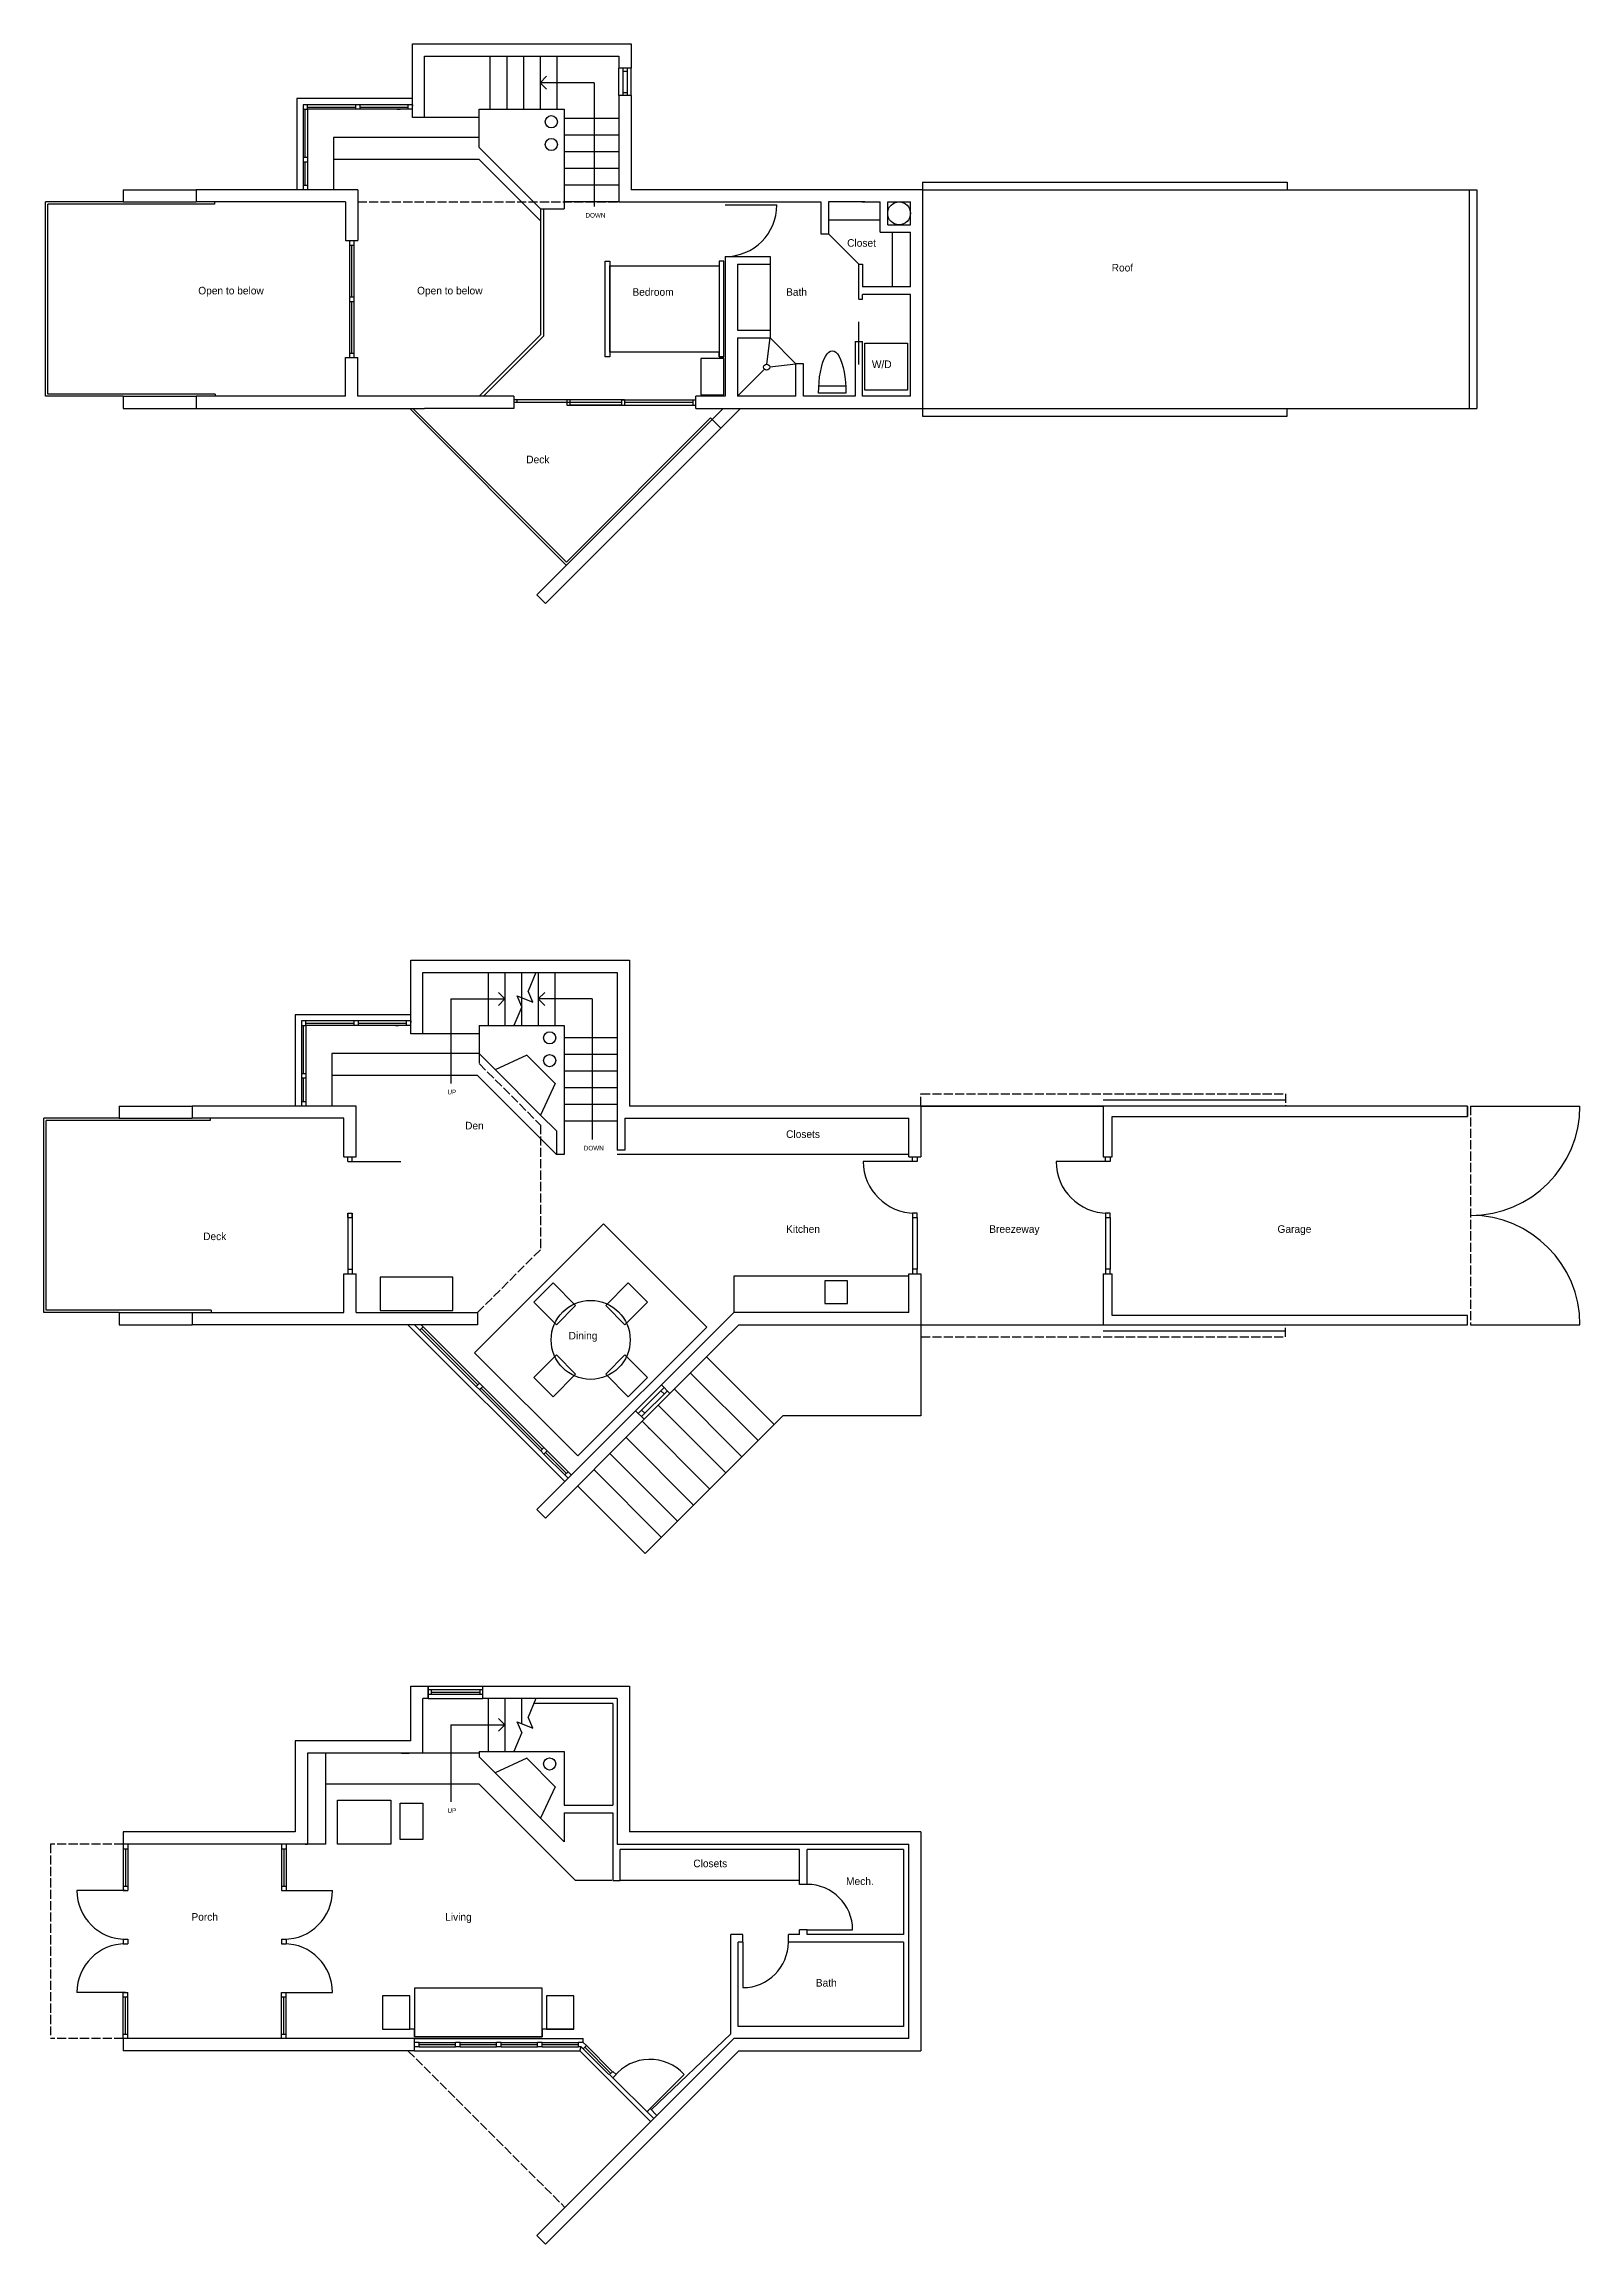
# Model space of a CAD drawing. Header units: inches. Extents: x -16484 to -805, y 141 to 7454.
# Drawn here: x -5318 to -4306, y 1100 to 2548 of the extents above; entities that cross this region are included whole.
import ezdxf

# ---------------------------------------------------------------- set-up
doc = ezdxf.new("R2010")
doc.units = ezdxf.units.IN
doc.header["$LTSCALE"] = 0.5
doc.header["$MEASUREMENT"] = 0
doc.linetypes.add('ACAD_ISO02W100', pattern=[15, 12, -3])
doc.layers.get('0').update_dxf_attribs({"color": 253})
for name, color, linetype in [('A-doors', 254, 'Continuous'), ('A-Elev-North', 7, 'Continuous'), ('A-Elev-South', 7, 'Continuous'), ('A-fixtures', 140, 'Continuous'), ('A-furniture', 33, 'Continuous'), ('A-glazing', 252, 'Continuous'), ('A-millwork', 252, 'Continuous'), ('A-roof', 253, 'Continuous'), ('A-soffit', 251, 'ACAD_ISO02W100'), ('A-stairs', 252, 'Continuous'), ('A-text', 254, 'Continuous'), ('A-walls', 7, 'Continuous')]:
    doc.layers.add(name, color=color, linetype=linetype)

msp = doc.modelspace()

# ---------------------------------------------------------------- texts
at = {"layer": 'A-soffit', "color": 7}
for s, p in [('Closet', (-4788.7, 2415)), ('Open to below', (-5216, 2383.6, -4869.3)), ('Open to below', (-5071.9, 2383.6)), ('Bedroom', (-4930.1, 2382.7)), ('Bath', (-4828.9, 2382.7)), ('W/D', (-4772.4, 2335.1)), ('Den', (-5040.3, 1833.8)), ('Closets', (-4828.9, 1828.2)), ('Kitchen', (-4828.9, 1765.7)), ('Breezeway', (-4695.1, 1765.7)), ('Garage', (-4505.3, 1765.7)), ('Deck', (-5212.8, 1760.9)), ('Dining', (-4972.1, 1695.5)), ('Closets', (-4890, 1348)), ('Mech.', (-4789.4, 1336.3)), ('Porch', (-5220.5, 1312.8)), ('Living', (-5053.4, 1312.8)), ('Bath', (-4809.3, 1269.4))]:
    msp.add_text(s, height=5, dxfattribs=at).set_placement(p)
at = {"layer": 'A-soffit'}
for s, p in [('Roof', (-4614.5, 2398.7)), ('Deck', (-5000, 2272.4))]:
    msp.add_text(s, height=5, dxfattribs=at).set_placement(p)
at = {"layer": 'A-text'}
for s, p in [('DOWN', (-4961, 2434.2)), ('UP', (-5051.9, 1856.9)), ('DOWN', (-4962.1, 1820)), ('UP', (-5051.9, 1383.8))]:
    msp.add_text(s, height=3, dxfattribs=at).set_placement(p)

# ---------------------------------------------------------------- linework, layer by layer
for p, q in [((-4740.1, 1849.2), (-4620.1, 1849.2)), ((-4620.1, 1849.2), (-4740.1, 1849.2)), ((-4740.1, 1705.2), (-4620.1, 1705.2))]:
    msp.add_line(p, q)
at = {"layer": 'A-doors'}
for p, q in [((-5119, 2419), (-5111, 2419)), ((-5116.5, 2419), (-5116.5, 2342)), ((-5116.5, 2416), (-5113.5, 2416)), ((-5113.5, 2419), (-5113.5, 2342)), ((-5116.5, 2382), (-5113.5, 2382)), ((-5116.5, 2379), (-5113.5, 2379)), ((-5116.5, 2345), (-5113.5, 2345)), ((-4620.1, 1853.2), (-4500.1, 1853.2)), ((-4378.1, 1849.2), (-4306.1, 1849.2)), ((-5120.1, 1815.7), (-5112.6, 1815.7)), ((-5117.6, 1812.7), (-5114.6, 1812.7)), ((-4744.1, 1812.7), (-4778.1, 1812.7)), ((-4745.6, 1815.7), (-4742.6, 1815.7)), ((-4745.6, 1812.7), (-4745.6, 1815.7)), ((-4742.6, 1812.7), (-4745.6, 1812.7)), ((-4742.6, 1815.7), (-4742.6, 1812.7)), ((-4617.1, 1812.7), (-4651.1, 1812.7)), ((-4618.6, 1815.7), (-4615.6, 1815.7)), ((-4618.6, 1812.7), (-4618.6, 1815.7)), ((-4615.6, 1812.7), (-4618.6, 1812.7)), ((-4615.6, 1815.7), (-4615.6, 1812.7)), ((-5117.6, 1778.7), (-5117.6, 1775.7)), ((-5117.6, 1778.7), (-5114.6, 1778.7)), ((-5117.6, 1775.7), (-5117.6, 1778.7)), ((-5117.6, 1778.7), (-5114.6, 1778.7)), ((-5117.6, 1775.7), (-5114.6, 1775.7)), ((-5117.6, 1775.7), (-5114.6, 1775.7)), ((-5114.6, 1778.7), (-5114.6, 1775.7)), ((-5114.6, 1775.7), (-5114.6, 1778.7)), ((-4742.6, 1778.7), (-4745.6, 1778.7)), ((-4745.6, 1778.7), (-4745.6, 1775.7)), ((-4745.6, 1775.7), (-4742.6, 1775.7)), ((-4742.6, 1775.7), (-4742.6, 1778.7)), ((-4615.6, 1778.7), (-4618.6, 1778.7)), ((-4618.6, 1778.7), (-4618.6, 1775.7)), ((-4618.6, 1775.7), (-4615.6, 1775.7)), ((-4615.6, 1775.7), (-4615.6, 1778.7)), ((-5120.1, 1738.7), (-5112.6, 1738.7)), ((-5117.6, 1741.7), (-5114.6, 1741.7)), ((-4742.6, 1741.7), (-4745.6, 1741.7)), ((-4745.6, 1741.7), (-4745.6, 1738.7)), ((-4745.6, 1738.7), (-4742.6, 1738.7)), ((-4742.6, 1738.7), (-4742.6, 1741.7)), ((-4615.6, 1741.7), (-4618.6, 1741.7)), ((-4618.6, 1741.7), (-4618.6, 1738.7)), ((-4618.6, 1738.7), (-4615.6, 1738.7)), ((-4615.6, 1738.7), (-4615.6, 1741.7)), ((-4620.1, 1701.2), (-4500.1, 1701.2)), ((-4378.1, 1705.2), (-4306.1, 1705.2)), ((-5265.4, 1363.2, -4869.3), (-5265.4, 1360.2, -4869.3)), ((-5262.4, 1363.2, -4869.3), (-5262.4, 1360.2, -4869.3)), ((-5161.1, 1363.2), (-5161.1, 1360.2)), ((-5158.1, 1363.2), (-5158.1, 1360.2)), ((-5265.4, 1360.2, -4869.3), (-5262.4, 1360.2, -4869.3)), ((-5161.1, 1360.2), (-5158.1, 1360.2)), ((-5265.4, 1335.6, -4869.3), (-5262.4, 1335.6, -4869.3)), ((-5265.4, 1335.6, -4869.3), (-5265.4, 1332.6, -4869.3)), ((-5262.4, 1335.6, -4869.3), (-5262.4, 1332.6, -4869.3)), ((-5161.1, 1335.6), (-5161.1, 1332.6)), ((-5161.1, 1335.6), (-5158.1, 1335.6)), ((-5158.1, 1335.6), (-5158.1, 1332.6)), ((-5263.9, 1332.6, -4869.3), (-5295.9, 1332.6, -4869.3)), ((-5265.4, 1332.6, -4869.3), (-5262.4, 1332.6, -4869.3)), ((-5161.1, 1332.6), (-5158.1, 1332.6)), ((-5159.6, 1332.6), (-5127.6, 1332.6)), ((-4815.1, 1306.7), (-4785.1, 1306.7)), ((-5265.4, 1300.6, -4869.3), (-5265.4, 1297.6, -4869.3)), ((-5265.4, 1300.6, -4869.3), (-5262.4, 1300.6, -4869.3)), ((-5265.4, 1297.6, -4869.3), (-5262.4, 1297.6, -4869.3)), ((-5262.4, 1300.6, -4869.3), (-5262.4, 1297.6, -4869.3)), ((-5161.1, 1300.6), (-5158.1, 1300.6)), ((-5161.1, 1300.6), (-5161.1, 1297.6)), ((-5161.1, 1297.6), (-5158.1, 1297.6)), ((-5158.1, 1300.6), (-5158.1, 1297.6)), ((-4857.4, 1298.7), (-4857.4, 1268.7)), ((-5263.9, 1265.6, -4869.3), (-5295.9, 1265.6, -4869.3)), ((-5265.4, 1262.6, -4869.3), (-5265.4, 1265.6, -4869.3)), ((-5265.4, 1265.6, -4869.3), (-5262.4, 1265.6, -4869.3)), ((-5265.4, 1262.6, -4869.3), (-5262.4, 1262.6, -4869.3)), ((-5262.4, 1262.6, -4869.3), (-5262.4, 1265.6, -4869.3)), ((-5161.1, 1265.6), (-5158.1, 1265.6)), ((-5161.1, 1262.6), (-5161.1, 1265.6)), ((-5161.1, 1262.6), (-5158.1, 1262.6)), ((-5159.6, 1265.6), (-5127.6, 1265.6)), ((-5158.1, 1262.6), (-5158.1, 1265.6)), ((-5265.4, 1235.2, -4869.3), (-5265.4, 1238, -4869.3)), ((-5265.4, 1238, -4869.3), (-5262.4, 1238, -4869.3)), ((-5262.4, 1235.2, -4869.3), (-5262.4, 1238, -4869.3)), ((-5161.1, 1238), (-5158.1, 1238)), ((-5161.1, 1235.2), (-5161.1, 1238)), ((-5158.1, 1235.2), (-5158.1, 1238)), ((-4920, 1187.5), (-4896, 1211.5))]:
    msp.add_line(p, q, dxfattribs=at)
at = {"layer": 'A-doors', "color": 252}
for p, q in [((-4618.6, 1775.7), (-4618.6, 1741.7)), ((-4615.6, 1775.7), (-4615.6, 1741.7))]:
    msp.add_line(p, q, dxfattribs=at)
at = {"layer": 'A-doors'}
for centre, radius, start, end in [((-4869, 2442.5), 34, 270, 0), ((-4378.1, 1849.2), 72, 270, 0), ((-4744.1, 1812.7), 34, 180, 270), ((-4617.1, 1812.7), 34, 180, 270), ((-4378.1, 1705.2), 72, 0, 90), ((-4815.1, 1306.7), 30, 0, 90), ((-5263.9, 1332.6, -4869.3), 32, 180, 270), ((-5159.6, 1332.6), 32, 270, 0), ((-5263.9, 1265.6, -4869.3), 32, 90, 180), ((-5159.6, 1265.6), 32, 0, 90), ((-4857.4, 1298.7), 30, 270, 0), ((-4918.5, 1191.1), 30.4, 42.2483, 140.4556)]:
    msp.add_arc(centre, radius, start, end, dxfattribs=at)
at = {"layer": 'A-Elev-North', "color": 253}
for p, q in [((-5151, 2512.5), (-5151, 2452.5)), ((-5075, 2512.5), (-5151, 2512.5)), ((-5031, 2500), (-5067, 2500)), ((-5127, 2487), (-5127, 2452.5)), ((-5031, 2487), (-5127, 2487)), ((-5127, 2487), (-5127, 2452.5)), ((-5152.1, 1909.2), (-5152.1, 1849.2)), ((-5076.1, 1909.2), (-5152.1, 1909.2)), ((-5128.1, 1883.7), (-5128.1, 1849.2)), ((-5031, 1883.7), (-5128.1, 1883.7)), ((-5031, 1896.7), (-5068.1, 1896.7)), ((-5031, 1423.2), (-5068.1, 1423.2))]:
    msp.add_line(p, q, dxfattribs=at)
at = {"layer": 'A-Elev-North', "color": 252}
for p, q in [((-5112.5, 2508.5), (-5112.5, 2505.5)), ((-5109.5, 2508.5), (-5109.5, 2505.5)), ((-5113.6, 1905.2), (-5113.6, 1902.2)), ((-5110.6, 1905.2), (-5110.6, 1902.2))]:
    msp.add_line(p, q, dxfattribs=at)
at = {"layer": 'A-Elev-North'}
for p, q in [((-5075, 2508.5), (-5075, 2507.5)), ((-5076.1, 1905.2), (-5076.1, 1904.2)), ((-4943.1, 1455.7), (-4943.1, 1388.8)), ((-4943.1, 1383.8), (-4943.1, 1339.2))]:
    msp.add_line(p, q, dxfattribs=at)
at = {"layer": 'A-Elev-North', "color": 254}
for p, q in [((-5073.6, 1705.2), (-5070, 1701.7)), ((-5067.9, 1703.8), (-5069.3, 1705.2)), ((-5028.7, 1664.6), (-5030.8, 1666.7)), ((-5032.9, 1664.6), (-5030.8, 1662.5)), ((-5030.8, 1662.5), (-5029.8, 1663.5))]:
    msp.add_line(p, q, dxfattribs=at)
at = {"layer": 'A-Elev-North', "color": 7}
for p, q in [((-4988.4, 1624.3), (-4986.3, 1622.2)), ((-4990.5, 1622.2), (-4988.4, 1620)), ((-4972.5, 1608.4), (-4970.4, 1606.3)), ((-4974.6, 1606.3), (-4972.5, 1604.1))]:
    msp.add_line(p, q, dxfattribs=at)
at = {"layer": 'A-Elev-South', "color": 253}
for p, q in [((-5265.4, 2452.5, -4869.3), (-5217.4, 2452.5, -4869.3)), ((-5265.4, 2444.5, -4869.3), (-5217.4, 2444.5, -4869.3)), ((-5265.4, 2316.5, -4869.3), (-5217.4, 2316.5, -4869.3)), ((-5265.4, 2308.5, -4869.3), (-5217.4, 2308.5, -4869.3)), ((-4937.3, 2310.7), (-4971.3, 2310.7)), ((-5268.1, 1849.2), (-5220.1, 1849.2)), ((-5268.1, 1841.2), (-5220.1, 1841.2)), ((-5268.1, 1713.2), (-5220.1, 1713.2)), ((-5220.1, 1713.2), (-5120.1, 1713.2)), ((-5112.1, 1713.2), (-5032.1, 1713.2)), ((-5268.1, 1705.2), (-5220.1, 1705.2)), ((-4740.1, 1705.2), (-4740.1, 1645.2)), ((-4881.3, 1684), (-4836.7, 1639.5)), ((-4891.9, 1673.4), (-4847.4, 1628.9)), ((-4913.1, 1652.2), (-4868.6, 1607.6)), ((-4902.5, 1662.8), (-4858, 1618.3)), ((-4923.7, 1641.6), (-4879.2, 1597)), ((-4831, 1645.2), (-4921.6, 1554.6)), ((-4740.1, 1645.2), (-4831, 1645.2)), ((-4934.3, 1631), (-4889.8, 1586.4)), ((-4955.5, 1609.8), (-4911, 1565.2)), ((-4944.9, 1620.4), (-4900.4, 1575.8)), ((-4966.2, 1599.2), (-4921.6, 1554.6))]:
    msp.add_line(p, q, dxfattribs=at)
at = {"layer": 'A-Elev-South', "color": 7}
for p, q in [((-5217.4, 2308.5, -4869.3), (-5067, 2308.5)), ((-4987.4, 1577.9), (-4922.3, 1643)), ((-4993, 1583.6), (-4987.4, 1577.9))]:
    msp.add_line(p, q, dxfattribs=at)
at = {"layer": 'A-Elev-South', "color": 250}
msp.add_line((-4937.3, 2314.2), (-4971.3, 2314.2), dxfattribs=at)
at = {"layer": 'A-Elev-South', "color": 251}
for p in [(-4937.3, 2314.2), (-4935.3, 2314.2)]:
    msp.add_line(p, (-4888.3, 2314.2), dxfattribs=at)
at = {"layer": 'A-fixtures'}
for p, q in [((-4841.5, 2337.7), (-4839.5, 2355)), ((-4861, 2316.5), (-4843.1, 2334.3)), ((-4839.7, 2336), (-4822.5, 2338)), ((-4789.5, 2318.5), (-4807.5, 2318.5)), ((-4807.3, 2323.5), (-4789.6, 2323.5))]:
    msp.add_line(p, q, dxfattribs=at)
msp.add_lwpolyline([(-4777, 2351.5), (-4749, 2351.5), (-4749, 2320.5), (-4777, 2320.5), (-4777, 2351.5)], dxfattribs=at)
for centre, radius in [((-4754.5, 2437), 7.5), ((-4841.7, 2335.7), 2)]:
    msp.add_circle(centre, radius, dxfattribs=at)
at = {"layer": 'A-fixtures', "extrusion": (0, 0, -1)}
msp.add_ellipse((-4798.5, 2318.5), major_axis=(0, -28), ratio=0.321429, start_param=1.570796, end_param=4.712389, dxfattribs=at)
at = {"layer": 'A-furniture'}
for points in [[(-4870, 2342.5), (-4870, 2405.5), (-4873, 2405.5), (-4873, 2342.5), (-4870, 2342.5), (-4873, 2342.5), (-4873, 2345.5), (-4945, 2345.5), (-4945, 2342.5), (-4945, 2342.5), (-4948, 2342.5), (-4948, 2405.5), (-4945, 2405.5), (-4945, 2402.5), (-4945, 2345.5), (-4945, 2402.5), (-4873, 2402.5)], [(-4885, 2341.5), (-4885, 2317.5), (-4870, 2317.5), (-4870, 2341.5), (-4885, 2341.5)], [(-5096.3, 1736.5), (-5096.3, 1714.5), (-5048.3, 1714.5), (-5048.3, 1736.5), (-5096.3, 1736.5)], [(-4967.5, 1717.8), (-4982.3, 1732.7), (-4995.1, 1720), (-4980.2, 1705.1), (-4967.5, 1717.8)], [(-4935, 1705.1), (-4920.1, 1720), (-4932.8, 1732.7), (-4947.7, 1717.8), (-4935, 1705.1)], [(-4967.5, 1672.6), (-4982.3, 1657.7), (-4995.1, 1670.5), (-4980.2, 1685.3), (-4967.5, 1672.6)], [(-4935, 1685.3), (-4920.1, 1670.5), (-4932.8, 1657.7), (-4947.7, 1672.6), (-4935, 1685.3)], [(-5083.1, 1390.2), (-5068.1, 1390.2), (-5068.1, 1366.2), (-5083.1, 1366.2), (-5083.1, 1390.2)], [(-4968.6, 1241.3), (-4968.6, 1263.3), (-4986.6, 1263.3), (-4986.6, 1241.3), (-4968.6, 1241.3), (-4986.6, 1241.3), (-4989.6, 1241.3), (-4989.6, 1236.3), (-4989.6, 1268.3), (-5073.6, 1268.3), (-5073.6, 1236.3), (-4989.6, 1236.3), (-5073.6, 1236.3), (-5073.6, 1241.3), (-5076.6, 1241.3), (-5076.6, 1263.3), (-5094.6, 1263.3), (-5094.6, 1241.3), (-5076.6, 1241.3)]]:
    msp.add_lwpolyline(points, dxfattribs=at)
for points in [[(-5034, 1686.7), (-4966.1, 1618.8), (-4881.2, 1703.7), (-4949.1, 1771.6)], [(-5124.3, 1392.2), (-5089.3, 1392.2), (-5089.3, 1363.2), (-5124.3, 1363.2)]]:
    msp.add_lwpolyline(points, close=True, dxfattribs=at)
msp.add_circle((-4957.6, 1695.2), 26, dxfattribs=at)
at = {"layer": 'A-glazing'}
for p, q in [((-4936.5, 2532.5), (-4936.5, 2514.5)), ((-4936.5, 2530.5), (-4933.5, 2530.5)), ((-4933.5, 2532.5), (-4933.5, 2514.5)), ((-5147, 2508.5), (-5147, 2505.5)), ((-5075, 2508.5), (-5147, 2508.5)), ((-5144, 2505.5), (-5144, 2508.5)), ((-5144, 2507), (-5112.5, 2507)), ((-5109.5, 2507), (-5078, 2507)), ((-5083, 2508.5), (-5085, 2508.5)), ((-5078, 2508.5), (-5078, 2505.5)), ((-4936.5, 2516.5), (-4933.5, 2516.5)), ((-5147, 2505.5), (-5144, 2505.5)), ((-5147, 2505.5), (-5147, 2452.5)), ((-5145.5, 2474), (-5145.5, 2505.5)), ((-5075, 2505.5), (-5144, 2505.5)), ((-5144, 2505.5), (-5144, 2452.5)), ((-5085, 2505.5), (-5083, 2505.5)), ((-5147, 2474), (-5144, 2474)), ((-5147, 2471), (-5144, 2471)), ((-5145.5, 2455.5), (-5145.5, 2471)), ((-5147, 2455.5), (-5144, 2455.5)), ((-5265.4, 2444.5, -4869.3), (-5315, 2444.5)), ((-4973.5, 2205.2), (-5076.7, 2308.4)), ((-5008.3, 2314.2), (-5008.3, 2312.5)), ((-5006.3, 2314.2), (-5006.3, 2312.5)), ((-4973.3, 2314.2), (-4973.3, 2310.7)), ((-4973.3, 2310.7), (-4888.3, 2310.7)), ((-4971.3, 2314.2), (-4971.3, 2310.7)), ((-4937.3, 2314.2), (-4937.3, 2310.7)), ((-4937.3, 2310.7), (-4888.3, 2310.7)), ((-4935.3, 2314.2), (-4935.3, 2310.7)), ((-4890.3, 2314.2), (-4890.3, 2310.7)), ((-5076.1, 1905.2), (-5148.1, 1905.2)), ((-5148.1, 1905.2), (-5148.1, 1902.2)), ((-5148.1, 1902.2), (-5148.1, 1849.2)), ((-5148.1, 1902.2), (-5145.1, 1902.2)), ((-5146.6, 1870.7), (-5146.6, 1902.2)), ((-5145.1, 1902.2), (-5145.1, 1905.2)), ((-5145.1, 1903.7), (-5113.6, 1903.7)), ((-5145.1, 1902.2), (-5145.1, 1849.2)), ((-5076.1, 1902.2), (-5145.1, 1902.2)), ((-5110.6, 1903.7), (-5079.1, 1903.7)), ((-5084.1, 1905.2), (-5086.1, 1905.2)), ((-5086.1, 1902.2), (-5084.1, 1902.2)), ((-5079.1, 1905.2), (-5079.1, 1902.2)), ((-5148.1, 1870.7), (-5145.1, 1870.7)), ((-5148.1, 1867.7), (-5145.1, 1867.7)), ((-5146.6, 1852.2), (-5146.6, 1867.7)), ((-5268.1, 1841.2), (-5316.1, 1841.2)), ((-5148.1, 1852.2), (-5145.1, 1852.2)), ((-4974.7, 1602), (-5077.9, 1705.2)), ((-5032.9, 1664.6), (-5070, 1701.7)), ((-5031.9, 1665.7), (-5069, 1702.7)), ((-5030.8, 1666.7), (-5067.9, 1703.8)), ((-4990.5, 1622.2), (-5030.8, 1662.5)), ((-4989.5, 1623.2), (-5029.8, 1663.5)), ((-4988.4, 1624.3), (-5028.7, 1664.6)), ((-4926.2, 1646.9), (-4909.2, 1663.8)), ((-4909.2, 1659.6), (-4911.4, 1661.7)), ((-4922, 1646.9), (-4924.1, 1649)), ((-4918.8, 1636.6), (-4920.9, 1638.8)), ((-4974.6, 1606.3), (-4988.4, 1620)), ((-4973.5, 1607.3), (-4987.3, 1621.1)), ((-4972.5, 1608.4), (-4986.3, 1622.2)), ((-5028.6, 1464.7), (-5064.6, 1464.7)), ((-5062.6, 1464.7), (-5062.6, 1461.7)), ((-5062.6, 1463.2), (-5030.6, 1463.2)), ((-5030.6, 1464.7), (-5030.6, 1461.7)), ((-5028.6, 1461.7), (-5064.6, 1461.7)), ((-5265.4, 1360.2, -4869.3), (-5265.4, 1335.6, -4869.3)), ((-5262.4, 1360.2, -4869.3), (-5262.4, 1335.6, -4869.3)), ((-5161.1, 1360.2), (-5161.1, 1335.6)), ((-5158.1, 1360.2), (-5158.1, 1335.6)), ((-5265.4, 1238, -4869.3), (-5265.4, 1262.6, -4869.3)), ((-5262.4, 1238, -4869.3), (-5262.4, 1262.6, -4869.3)), ((-5161.1, 1238), (-5161.1, 1262.6)), ((-5158.1, 1238), (-5158.1, 1262.6)), ((-5070.6, 1232.7), (-5046.6, 1232.7)), ((-5043.6, 1232.7), (-5019.6, 1232.7)), ((-5016.6, 1232.7), (-4992.6, 1232.7)), ((-4989.6, 1232.7), (-4965.6, 1232.7)), ((-5070.6, 1229.7), (-5046.6, 1229.7)), ((-5043.6, 1231.2), (-5043.6, 1231.2)), ((-5043.6, 1229.7), (-5019.6, 1229.7)), ((-5016.6, 1229.7), (-4992.6, 1229.7)), ((-4989.6, 1229.7), (-4965.6, 1229.7)), ((-4962.6, 1228.5), (-4945.6, 1211.5)), ((-4960.4, 1230.6), (-4943.5, 1213.6))]:
    msp.add_line(p, q, dxfattribs=at)
at = {"layer": 'A-glazing', "color": 252}
for p, q in [((-5117.6, 1775.7), (-5117.6, 1741.7)), ((-5114.6, 1775.7), (-5114.6, 1741.7)), ((-4745.6, 1775.7), (-4745.6, 1741.7)), ((-4742.6, 1775.7), (-4742.6, 1741.7))]:
    msp.add_line(p, q, dxfattribs=at)
at = {"layer": 'A-glazing', "color": 254}
for p, q in [((-5070, 1701.7), (-5067.9, 1703.8)), ((-5032.9, 1664.6), (-5030.8, 1666.7)), ((-5030.8, 1662.5), (-5028.7, 1664.6)), ((-4990.5, 1622.2), (-4988.4, 1624.3)), ((-4988.4, 1620), (-4986.3, 1622.2)), ((-4974.6, 1606.3), (-4972.5, 1608.4)), ((-5070.6, 1232.7), (-5073.6, 1232.7)), ((-5070.6, 1229.7), (-5070.6, 1232.7)), ((-5046.6, 1229.7), (-5046.6, 1232.7)), ((-5043.6, 1232.7), (-5046.6, 1232.7)), ((-5043.6, 1229.7), (-5043.6, 1232.7)), ((-5019.6, 1229.7), (-5019.6, 1232.7)), ((-5016.6, 1232.7), (-5019.6, 1232.7)), ((-5016.6, 1229.7), (-5016.6, 1232.7)), ((-4992.6, 1229.7), (-4992.6, 1232.7)), ((-4989.6, 1232.7), (-4992.6, 1232.7)), ((-4989.6, 1229.7), (-4989.6, 1232.7)), ((-4962.6, 1232.7), (-4965.6, 1232.7)), ((-4965.6, 1229.7), (-4965.6, 1232.7)), ((-4960.4, 1230.6), (-4962.6, 1232.7)), ((-5070.6, 1229.7), (-5073.6, 1229.7)), ((-5043.6, 1229.7), (-5046.6, 1229.7)), ((-5016.6, 1229.7), (-5019.6, 1229.7)), ((-4989.6, 1229.7), (-4992.6, 1229.7)), ((-4963.8, 1229.7), (-4965.6, 1229.7)), ((-4962.6, 1228.5), (-4963.8, 1229.7)), ((-4962.6, 1228.5), (-4960.4, 1230.6)), ((-4945.1, 1211.5), (-4943, 1213.6)), ((-4945.1, 1211.5), (-4943, 1209.4)), ((-4943, 1213.6), (-4940.9, 1211.5)), ((-4943, 1209.4), (-4940.9, 1211.5)), ((-4920.5, 1186.9), (-4918.4, 1189.1))]:
    msp.add_line(p, q, dxfattribs=at)
at = {"layer": 'A-glazing', "color": 253}
for p, q in [((-4928, 1648.6), (-4911, 1665.6)), ((-4924.1, 1644.7), (-4907.1, 1661.7)), ((-4922.3, 1643), (-4905.4, 1660)), ((-5070.6, 1231.2), (-5046.6, 1231.2)), ((-5043.6, 1231.2), (-5019.6, 1231.2)), ((-5016.6, 1231.2), (-4992.6, 1231.2)), ((-4989.6, 1231.2), (-4965.6, 1231.2)), ((-4961.5, 1229.5), (-4944.5, 1212.5))]:
    msp.add_line(p, q, dxfattribs=at)
at = {"layer": 'A-millwork'}
for p, q in [((-5316.5, 2316.5), (-5316.5, 2444.5)), ((-5265.4, 2444.5, -4869.3), (-5316.5, 2444.5)), ((-5205.4, 2443, -4869.3), (-5315, 2443)), ((-5315, 2318), (-5315, 2443)), ((-5205.4, 2444.5, -4869.3), (-5205.4, 2443, -4869.3)), ((-4869, 2442.5), (-4835, 2442.5)), ((-4839.5, 2403.5), (-4839.5, 2360)), ((-5204.9, 2318, -4869.3), (-5315, 2318)), ((-5204.9, 2318, -4869.3), (-5204.9, 2316.5, -4869.3)), ((-5265.4, 2316.5, -4869.3), (-5316.5, 2316.5)), ((-4973.5, 2207.4), (-5074.6, 2308.5)), ((-4971.3, 2314.2), (-5008.3, 2314.2)), ((-4937.3, 2312.5), (-5008.3, 2312.5)), ((-4971.3, 2314.2), (-4972.3, 2314.2)), ((-4937.3, 2312.5), (-4972.3, 2312.5)), ((-4935.3, 2314.2), (-4937.3, 2314.2)), ((-4890.3, 2312.5), (-4935.3, 2312.5)), ((-4890.3, 2312.5), (-4935.3, 2312.5)), ((-4878.6, 2302.3), (-4973.5, 2207.4)), ((-5317.6, 1713.2), (-5317.6, 1841.2)), ((-5268.1, 1841.2), (-5317.6, 1841.2)), ((-5316.1, 1714.7), (-5316.1, 1839.7)), ((-5208.1, 1839.7), (-5316.1, 1839.7)), ((-5208.1, 1841.2), (-5208.1, 1839.7)), ((-4748.1, 1817.2), (-4940.1, 1817.2)), ((-4863.4, 1737.2), (-4863.4, 1713.2)), ((-4748.1, 1737.2), (-4863.4, 1737.2)), ((-4803.4, 1734.2), (-4803.4, 1719.2)), ((-4788.4, 1734.2), (-4803.4, 1734.2)), ((-4788.4, 1719.2), (-4788.4, 1734.2)), ((-5268.1, 1713.2), (-5317.6, 1713.2)), ((-5207.6, 1714.7), (-5316.1, 1714.7)), ((-5207.6, 1714.7), (-5207.6, 1713.2)), ((-4803.4, 1719.2), (-4788.4, 1719.2)), ((-5132.1, 1363.2), (-5132.1, 1423.2)), ((-4820.1, 1339.2), (-4938.1, 1339.2))]:
    msp.add_line(p, q, dxfattribs=at)
at = {"layer": 'A-roof'}
for p, q in [((-4739, 2457.5), (-4499, 2457.5)), ((-4739, 2457.5), (-4739, 2452.5)), ((-4739, 2452.5), (-4379, 2452.5)), ((-4499, 2457.5), (-4499, 2452.5)), ((-4379, 2452.5), (-4379, 2308.5)), ((-4379, 2452.5), (-4374, 2452.5)), ((-4374, 2452.5), (-4374, 2308.5)), ((-4739, 2308.5), (-4379, 2308.5)), ((-4739, 2308.5), (-4739, 2303.5)), ((-4739, 2303.5), (-4499, 2303.5)), ((-4499, 2303.5), (-4499, 2308.5)), ((-4379, 2308.5), (-4374, 2308.5))]:
    msp.add_line(p, q, dxfattribs=at)
at = {"layer": 'A-soffit'}
for p, q in [((-5111, 2444.5), (-4939, 2444.5)), ((-5031, 1883.7), (-5031, 1877.1)), ((-5031, 1877.1), (-4990.6, 1836.7)), ((-4740.1, 1857.2), (-4500.1, 1857.2)), ((-4740.1, 1849.2), (-4740.1, 1857.2)), ((-4500.1, 1857.2), (-4500.1, 1849.2)), ((-4378.1, 1849.2), (-4378.1, 1705.2)), ((-4990.6, 1836.7), (-4990.6, 1754.7)), ((-5032.1, 1713.2), (-4990.6, 1754.7)), ((-4740.1, 1705.2), (-4740.1, 1697.2)), ((-4740.1, 1697.2), (-4500.1, 1697.2)), ((-4500.1, 1697.2), (-4500.1, 1705.2)), ((-5313.4, 1363.2, -4869.3), (-5313.4, 1237.4, -4869.3)), ((-5265.4, 1363.2, -4869.3), (-5313.4, 1363.2, -4869.3)), ((-5265.4, 1235.2, -4869.3), (-5313.4, 1235.2, -4869.3)), ((-5077.9, 1227.2), (-4974.6, 1124))]:
    msp.add_line(p, q, dxfattribs=at)
at = {"layer": 'A-stairs'}
for p, q in [((-5023.9, 2540.5), (-5023.9, 2505.5)), ((-5012.9, 2540.5), (-5012.9, 2505.5)), ((-5001.9, 2540.5), (-5001.9, 2505.5)), ((-4990.9, 2540.5), (-4990.9, 2505.5)), ((-4979.9, 2540.5), (-4979.9, 2505.5)), ((-4939, 2499.5), (-4975.1, 2499.5)), ((-4939, 2488.5), (-4975.1, 2488.5)), ((-4939, 2477.5), (-4975.1, 2477.5)), ((-5031, 2472.5), (-5127, 2472.5)), ((-4990.6, 2432.1), (-5031, 2472.5)), ((-4939, 2466.5), (-4975.1, 2466.5)), ((-4939, 2455.5), (-4975.1, 2455.5)), ((-4939, 2444.5), (-4975.1, 2444.5)), ((-5025.1, 1937.2), (-5025.1, 1902.2)), ((-5014.1, 1937.2), (-5014.1, 1902.2)), ((-5003.1, 1937.2), (-5003.1, 1902.2)), ((-4993.6, 1937.2), (-4998.7, 1924.8)), ((-4992.1, 1937.2), (-4992.1, 1902.2)), ((-4981.1, 1937.2), (-4981.1, 1902.2)), ((-5002.9, 1914.6), (-5008.1, 1902.2)), ((-5002.9, 1914.6), (-5005.9, 1921.8)), ((-5005.9, 1921.8), (-4995.7, 1917.6)), ((-4995.7, 1917.6), (-4998.7, 1924.8)), ((-4940.1, 1894.2), (-4975.1, 1894.2)), ((-4940.1, 1883.2), (-4975.1, 1883.2)), ((-5032.1, 1869.2), (-5128.1, 1869.2)), ((-4980.1, 1817.2), (-5032.1, 1869.2)), ((-4940.1, 1872.2), (-4975.1, 1872.2)), ((-4940.1, 1861.2), (-4975.1, 1861.2)), ((-4940.1, 1850.2), (-4975.1, 1850.2)), ((-4940.1, 1839.2), (-4975.1, 1839.2)), ((-5025.1, 1459.2), (-5025.1, 1424.2)), ((-5014.1, 1459.2), (-5014.1, 1424.2)), ((-5003.1, 1459.2), (-5003.1, 1442.6)), ((-4993.6, 1459.2), (-4998.7, 1446.8)), ((-5002.9, 1436.6), (-5008.1, 1424.2)), ((-5005.9, 1443.8), (-4995.7, 1439.6)), ((-5002.9, 1436.6), (-5005.9, 1443.8)), ((-4995.7, 1439.6), (-4998.7, 1446.8)), ((-5031, 1402.7), (-4967.5, 1339.2)), ((-4943.6, 1339.2), (-4967.5, 1339.2))]:
    msp.add_line(p, q, dxfattribs=at)
at = {"layer": 'A-text'}
for p, q in [((-4990.9, 2523), (-4986.7, 2527.2)), ((-4955.4, 2523), (-4990.9, 2523)), ((-4990.9, 2523), (-4986.7, 2518.7)), ((-4955.4, 2523), (-4955.4, 2441.4)), ((-5049.6, 1919.7), (-5049.6, 1864)), ((-5049.6, 1919.7), (-5014.1, 1919.7)), ((-5014.1, 1919.7), (-5018.3, 1924)), ((-5014.1, 1919.7), (-5018.3, 1915.5)), ((-4992.1, 1919.7), (-4987.8, 1924)), ((-4956.6, 1919.7), (-4992.1, 1919.7)), ((-4992.1, 1919.7), (-4987.8, 1915.5)), ((-4956.6, 1919.7), (-4956.6, 1827.1)), ((-5049.6, 1441.7), (-5049.6, 1391)), ((-5049.6, 1441.7), (-5014.1, 1441.7)), ((-5014.1, 1441.7), (-5018.3, 1445.9)), ((-5014.1, 1441.7), (-5018.3, 1437.5))]:
    msp.add_line(p, q, dxfattribs=at)
at = {"layer": 'A-walls'}
for p, q in [((-5075, 2548.5), (-4931, 2548.5)), ((-5075, 2500), (-5075, 2548.5)), ((-5067, 2540.5), (-4939, 2540.5)), ((-5067, 2500), (-5067, 2540.5)), ((-4939, 2540.5), (-4939, 2532.5)), ((-4931, 2548.5), (-4931, 2532.5)), ((-4931, 2532.5), (-4939, 2532.5)), ((-4931, 2514.5), (-4939, 2514.5)), ((-4939, 2514.5), (-4939, 2444.5)), ((-4931, 2514.5), (-4931, 2452.5)), ((-5067, 2500), (-5075, 2500)), ((-5111, 2452.5), (-5217.4, 2452.5, -4869.3)), ((-5217.4, 2452.5, -4869.3), (-5217.4, 2444.5, -4869.3)), ((-5111, 2452.5), (-5111, 2444.5)), ((-5111, 2452.5), (-5111, 2419)), ((-4739, 2452.5), (-4931, 2452.5)), ((-4739, 2452.5), (-4739, 2308.5)), ((-5119, 2444.5), (-5217.4, 2444.5, -4869.3)), ((-5119, 2444.5), (-5119, 2419)), ((-4939, 2444.5), (-4806, 2444.5)), ((-4806, 2444.5), (-4806, 2423.5)), ((-4777, 2444.5), (-4801, 2444.5)), ((-4801, 2444.5), (-4801, 2423.5)), ((-4779, 2444.5), (-4767, 2444.5)), ((-4767, 2424.5), (-4767, 2444.5)), ((-4762, 2444.5), (-4747, 2444.5)), ((-4762, 2429.5), (-4762, 2444.5)), ((-4747, 2429.5), (-4747, 2444.5)), ((-4806, 2423.5), (-4801, 2423.5)), ((-4801, 2423.5), (-4781, 2403.5)), ((-4767, 2424.5), (-4747, 2424.5)), ((-4762, 2429.5), (-4747, 2429.5)), ((-4747, 2388.5), (-4747, 2424.5)), ((-4869, 2408.5), (-4869, 2316.5)), ((-4869, 2408.5), (-4861, 2408.5)), ((-4861, 2408.5), (-4839.5, 2408.5)), ((-4839.5, 2408.5), (-4839.5, 2403.5)), ((-4861, 2403.5), (-4861, 2360)), ((-4861, 2403.5), (-4839.5, 2403.5)), ((-4781, 2380.5), (-4781, 2403.5)), ((-4781, 2403.5), (-4778.5, 2403.5)), ((-4778.5, 2403.5), (-4778.5, 2388.5)), ((-4781, 2380.5), (-4778.5, 2380.5)), ((-4747, 2388.5), (-4778.5, 2388.5)), ((-4747, 2383.5), (-4778.5, 2383.5)), ((-4778.5, 2380.5), (-4778.5, 2383.5)), ((-4747, 2316.5), (-4747, 2383.5)), ((-4781, 2337.5), (-4781, 2365.5)), ((-4861, 2360), (-4839.5, 2360)), ((-4861, 2355), (-4839.5, 2355)), ((-4861, 2355), (-4861, 2316.5)), ((-4839.5, 2360), (-4839.5, 2355)), ((-4839.5, 2355), (-4822.5, 2338)), ((-4783.5, 2352.5), (-4783.5, 2316.5)), ((-4783.5, 2352.5), (-4778.5, 2352.5)), ((-4778.5, 2316.5), (-4778.5, 2352.5)), ((-5119, 2316.5), (-5119, 2342)), ((-5119, 2342), (-5111, 2342)), ((-5111, 2316.5), (-5111, 2342)), ((-4822.5, 2316.5), (-4822.5, 2338)), ((-4817.5, 2338), (-4822.5, 2338)), ((-4817.5, 2316.5), (-4817.5, 2338)), ((-5217.4, 2316.5, -4869.3), (-5217.4, 2308.5, -4869.3)), ((-5119, 2316.5), (-5217.4, 2316.5, -4869.3)), ((-5008.3, 2316.5), (-5111, 2316.5)), ((-5008.3, 2308.5), (-5067, 2308.5)), ((-5008.3, 2316.5), (-5008.3, 2308.5)), ((-4888.3, 2308.5), (-4888.3, 2316.5)), ((-4869, 2316.5), (-4888.3, 2316.5)), ((-4888.3, 2308.5), (-4739, 2308.5)), ((-4822.5, 2316.5), (-4861, 2316.5)), ((-4783.5, 2316.5), (-4817.5, 2316.5)), ((-4747, 2316.5), (-4778.5, 2316.5)), ((-5076.1, 1896.7), (-5076.1, 1945.2)), ((-5076.1, 1945.2), (-4932.1, 1945.2)), ((-4932.1, 1945.2), (-4932.1, 1849.2)), ((-5068.1, 1896.7), (-5068.1, 1937.2)), ((-5068.1, 1937.2), (-4940.1, 1937.2)), ((-4940.1, 1937.2), (-4940.1, 1820.2)), ((-5031, 1902.2), (-5031, 1883.7)), ((-5031, 1902.2), (-4975.1, 1902.2)), ((-4975.1, 1902.2), (-4975.1, 1817.2)), ((-5068.1, 1896.7), (-5076.1, 1896.7)), ((-5020.5, 1873.2), (-5031, 1883.7)), ((-5020.5, 1873.2), (-4990.6, 1843.2)), ((-4999.6, 1882.8), (-5020.4, 1873.1)), ((-4980.9, 1864), (-4999.6, 1882.8)), ((-4980.9, 1864), (-4990.6, 1843.2)), ((-5220.1, 1849.2), (-5220.1, 1841.2)), ((-5112.1, 1849.2), (-5220.1, 1849.2)), ((-5120.1, 1841.2), (-5220.1, 1841.2)), ((-5120.1, 1815.7), (-5120.1, 1841.2)), ((-5112.1, 1815.7), (-5112.1, 1849.2)), ((-4980.1, 1832.8), (-4990.6, 1843.2)), ((-4935.1, 1841.2), (-4935.1, 1820.2)), ((-4935.1, 1841.2), (-4748.1, 1841.2)), ((-4740.1, 1849.2), (-4932.1, 1849.2)), ((-4748.1, 1815.7), (-4748.1, 1841.2)), ((-4740.1, 1849.2), (-4740.1, 1815.7)), ((-4620.1, 1849.2), (-4620.1, 1815.7)), ((-4380.1, 1849.2), (-4620.1, 1849.2)), ((-4614.1, 1815.7), (-4614.1, 1842.2)), ((-4614.1, 1842.2), (-4380.1, 1842.2)), ((-4380.1, 1842.2), (-4380.1, 1849.2)), ((-4380.1, 1849.2), (-4380.1, 1842.2)), ((-4980.1, 1832.8), (-4980.1, 1817.2)), ((-5117.6, 1812.7), (-5117.6, 1815.7)), ((-5114.6, 1812.7), (-5114.6, 1815.7)), ((-5112.6, 1815.7), (-5112.1, 1815.7)), ((-4975.1, 1817.2), (-4980.1, 1817.2)), ((-4935.1, 1820.2), (-4940.1, 1820.2)), ((-4748.1, 1815.7), (-4740.1, 1815.7)), ((-4620.1, 1815.7), (-4614.1, 1815.7)), ((-5120.1, 1713.2), (-5120.1, 1738.7)), ((-5117.6, 1741.7), (-5117.6, 1738.7)), ((-5114.6, 1741.7), (-5114.6, 1738.7)), ((-5112.6, 1738.7), (-5112.1, 1738.7)), ((-5112.1, 1713.2), (-5112.1, 1738.7)), ((-4748.1, 1713.2), (-4748.1, 1738.7)), ((-4748.1, 1738.7), (-4740.1, 1738.7)), ((-4740.1, 1738.7), (-4740.1, 1705.2)), ((-4620.1, 1738.7), (-4620.1, 1705.2)), ((-4620.1, 1738.7), (-4614.1, 1738.7)), ((-4614.1, 1711.2), (-4614.1, 1738.7)), ((-5220.1, 1713.2), (-5220.1, 1705.2)), ((-5032.1, 1713.2), (-5032.1, 1705.2)), ((-4911, 1665.6), (-4863.4, 1713.2)), ((-4748.1, 1713.2), (-4863.4, 1713.2)), ((-4380.1, 1711.2), (-4614.1, 1711.2)), ((-4380.1, 1705.2), (-4380.1, 1711.2)), ((-5032.1, 1705.2), (-5220.1, 1705.2)), ((-4860.1, 1705.2), (-4871.4, 1693.9)), ((-4860.1, 1705.2), (-4740.1, 1705.2)), ((-4620.1, 1705.2), (-4380.1, 1705.2)), ((-4871.4, 1693.9), (-4905.4, 1660)), ((-4905.4, 1660), (-4911, 1665.6)), ((-4993, 1583.6), (-4928, 1648.6)), ((-4922.3, 1643), (-4928, 1648.6)), ((-5076.1, 1467.2), (-5064.6, 1467.2)), ((-5076.1, 1431.2), (-5076.1, 1467.2)), ((-5076.1, 1467.2), (-5064.6, 1467.2)), ((-5064.6, 1459.2), (-5064.6, 1467.2)), ((-5064.6, 1467.2), (-5064.6, 1459.2)), ((-5028.6, 1467.2), (-4932.1, 1467.2)), ((-5028.6, 1459.2), (-5028.6, 1467.2)), ((-4932.1, 1467.2), (-4932.1, 1371.2)), ((-5064.6, 1459.2), (-5068.1, 1459.2)), ((-5068.1, 1423.2), (-5068.1, 1459.2)), ((-4940.1, 1459.2), (-5028.6, 1459.2)), ((-4943.1, 1455.7), (-4995, 1455.7)), ((-4940.1, 1459.2), (-4940.1, 1363.2)), ((-5152.1, 1431.2), (-5152.1, 1371.2)), ((-5076.1, 1431.2), (-5152.1, 1431.2)), ((-5144.1, 1423.2), (-5144.1, 1363.2)), ((-5068.1, 1423.2), (-5144.1, 1423.2)), ((-5082.1, 1423.2), (-5077.1, 1423.2)), ((-5031, 1424.2), (-4975.1, 1424.2)), ((-5031, 1424.2), (-5031, 1420.7)), ((-5020.5, 1410.2), (-5031, 1420.7)), ((-4999.6, 1419.8), (-5020.4, 1410.1)), ((-4980.9, 1401), (-4999.6, 1419.8)), ((-4975.1, 1424.2), (-4975.1, 1388.8)), ((-5020.5, 1410.2), (-4990.6, 1380.2)), ((-4980.9, 1401), (-4990.6, 1380.2)), ((-4975.1, 1364.8), (-4990.6, 1380.2)), ((-4975.1, 1388.8), (-4943.1, 1388.8)), ((-4975.1, 1383.8), (-4943.1, 1383.8)), ((-4975.1, 1383.8), (-4975.1, 1364.8)), ((-5265.4, 1371.2, -4869.3), (-5265.4, 1363.2, -4869.3)), ((-5152.1, 1371.2), (-5265.4, 1371.2, -4869.3)), ((-5144.1, 1363.2), (-5265.4, 1363.2, -4869.3)), ((-5145.6, 1363.2), (-5144.1, 1363.2)), ((-4940.1, 1363.2), (-4748.1, 1363.2)), ((-4740.1, 1371.2), (-4932.1, 1371.2)), ((-4748.1, 1235.2), (-4748.1, 1363.2)), ((-4740.1, 1371.2), (-4740.1, 1227.2)), ((-4820.1, 1359.7), (-4938.1, 1359.7)), ((-4938.1, 1339.2), (-4938.1, 1359.7)), ((-4820.1, 1336.7), (-4820.1, 1359.7)), ((-4751.6, 1359.7), (-4815.1, 1359.7)), ((-4815.1, 1336.7), (-4815.1, 1359.7)), ((-4751.6, 1359.7), (-4751.6, 1303.7)), ((-4943.1, 1339.2), (-4938.1, 1339.2)), ((-4815.1, 1336.7), (-4820.1, 1336.7)), ((-4820.1, 1303.7), (-4820.1, 1306.7)), ((-4815.1, 1306.7), (-4820.1, 1306.7)), ((-4815.1, 1303.7), (-4815.1, 1306.7)), ((-4865.4, 1238.2), (-4865.4, 1303.7)), ((-4857.4, 1303.7), (-4865.4, 1303.7)), ((-4860.4, 1243.2), (-4860.4, 1298.7)), ((-4857.4, 1298.7), (-4860.4, 1298.7)), ((-4857.4, 1298.7), (-4860.4, 1298.7)), ((-4857.4, 1298.7), (-4857.4, 1303.7)), ((-4820.1, 1303.7), (-4827.4, 1303.7)), ((-4827.4, 1298.7), (-4827.4, 1303.7)), ((-4820.1, 1303.7), (-4827.4, 1303.7)), ((-4751.6, 1298.7), (-4827.4, 1298.7)), ((-4751.6, 1303.7), (-4815.1, 1303.7)), ((-4751.6, 1298.7), (-4751.6, 1243.2)), ((-5265.4, 1235.2, -4869.3), (-5265.4, 1227.2, -4869.3)), ((-5073.6, 1235.2), (-5265.4, 1235.2, -4869.3)), ((-5073.6, 1227.2), (-5073.6, 1235.2)), ((-4993, 1105.6), (-4863.4, 1235.2)), ((-4917.7, 1188.3), (-4865.4, 1238.2)), ((-4748.1, 1235.2), (-4863.4, 1235.2)), ((-4751.6, 1243.2), (-4860.4, 1243.2)), ((-5073.6, 1227.2), (-5265.4, 1227.2, -4869.3)), ((-4860.1, 1227.2), (-4987.4, 1099.9)), ((-4860.1, 1227.2), (-4740.1, 1227.2)), ((-4945.1, 1211.5), (-4916.1, 1182.5)), ((-4987.4, 1099.9), (-4993, 1105.6))]:
    msp.add_line(p, q, dxfattribs=at)
at = {"layer": 'A-walls', "color": 253}
for p, q in [((-4939, 2514.5), (-4939, 2532.5)), ((-4931, 2514.5), (-4931, 2532.5)), ((-5031, 2505.5), (-4975.1, 2505.5)), ((-5031, 2480.4), (-5031, 2505.5)), ((-4975.1, 2505.5), (-4975.1, 2440)), ((-4990.6, 2440), (-5031, 2480.4)), ((-5265.4, 2452.5, -10016.9), (-5265.4, 2444.5, -10016.9)), ((-4990.6, 2440), (-4990.6, 2356.9)), ((-4990.6, 2440), (-4975.1, 2440)), ((-4988.6, 2440), (-4988.6, 2356.1)), ((-4990.6, 2356.9), (-5031, 2316.5)), ((-4988.6, 2356.1), (-5028.1, 2316.5)), ((-5265.4, 2316.5, -4869.3), (-5265.4, 2308.5, -4869.3)), ((-4993, 2185.7), (-4870.3, 2308.5)), ((-4877.5, 2301.2), (-4878.6, 2302.3)), ((-5268.1, 1849.2, -5147.6), (-5268.1, 1841.2, -5147.6)), ((-5268.1, 1713.2), (-5268.1, 1705.2)), ((-5064.6, 1467.2), (-5028.6, 1467.2)), ((-5064.6, 1459.2), (-5028.6, 1459.2)), ((-5073.6, 1235.2), (-4962.6, 1235.2)), ((-4962.6, 1232.7), (-4962.6, 1235.2)), ((-5073.6, 1227.2), (-4964.8, 1227.2)), ((-4964.8, 1227.2), (-4963.8, 1229.7)), ((-4964.8, 1227.2), (-4918.4, 1180.7))]:
    msp.add_line(p, q, dxfattribs=at)
at = {"layer": 'A-walls', "color": 252}
for p, q in [((-4767, 2432.5), (-4801, 2432.5)), ((-4759, 2424.5), (-4759, 2388.5)), ((-5115, 2416), (-5115, 2382)), ((-5115, 2379), (-5115, 2345)), ((-5116.6, 1812.7), (-5082.6, 1812.7)), ((-5031, 1402.7), (-5132.1, 1402.7)), ((-5132.1, 1363.2), (-5144.1, 1363.2)), ((-5263.9, 1360.2, -4869.3), (-5263.9, 1335.6, -4869.3)), ((-5159.6, 1360.2), (-5159.6, 1335.6)), ((-5263.9, 1238, -4869.3), (-5263.9, 1262.6, -4869.3)), ((-5159.6, 1238), (-5159.6, 1262.6))]:
    msp.add_line(p, q, dxfattribs=at)
at = {"layer": 'A-walls', "color": 254}
for p, q in [((-4859, 2308.5), (-4876.1, 2291.3)), ((-4876.1, 2291.3), (-4987.4, 2180.1)), ((-4871.9, 2295.6), (-4877.5, 2301.2)), ((-4987.4, 2180.1), (-4993, 2185.7)), ((-4918.4, 1189.1), (-4914, 1184.6)), ((-4920.5, 1186.9), (-4916.1, 1182.5))]:
    msp.add_line(p, q, dxfattribs=at)
at = {"layer": 'A-walls'}
for centre in [(-4983.5, 2497.3), (-4983.5, 2482.3), (-4984.6, 1894.1), (-4984.6, 1879.1), (-4984.6, 1416)]:
    msp.add_circle(centre, 4, dxfattribs=at)

msp.set_redraw_order([(e.dxf.handle, doc.entitydb.next_handle()) for e in msp.query("TEXT MTEXT ATTDEF DIMENSION ARC_DIMENSION")])  # texts and dimensions are drawn at this point

doc.saveas('drawing.dxf')
